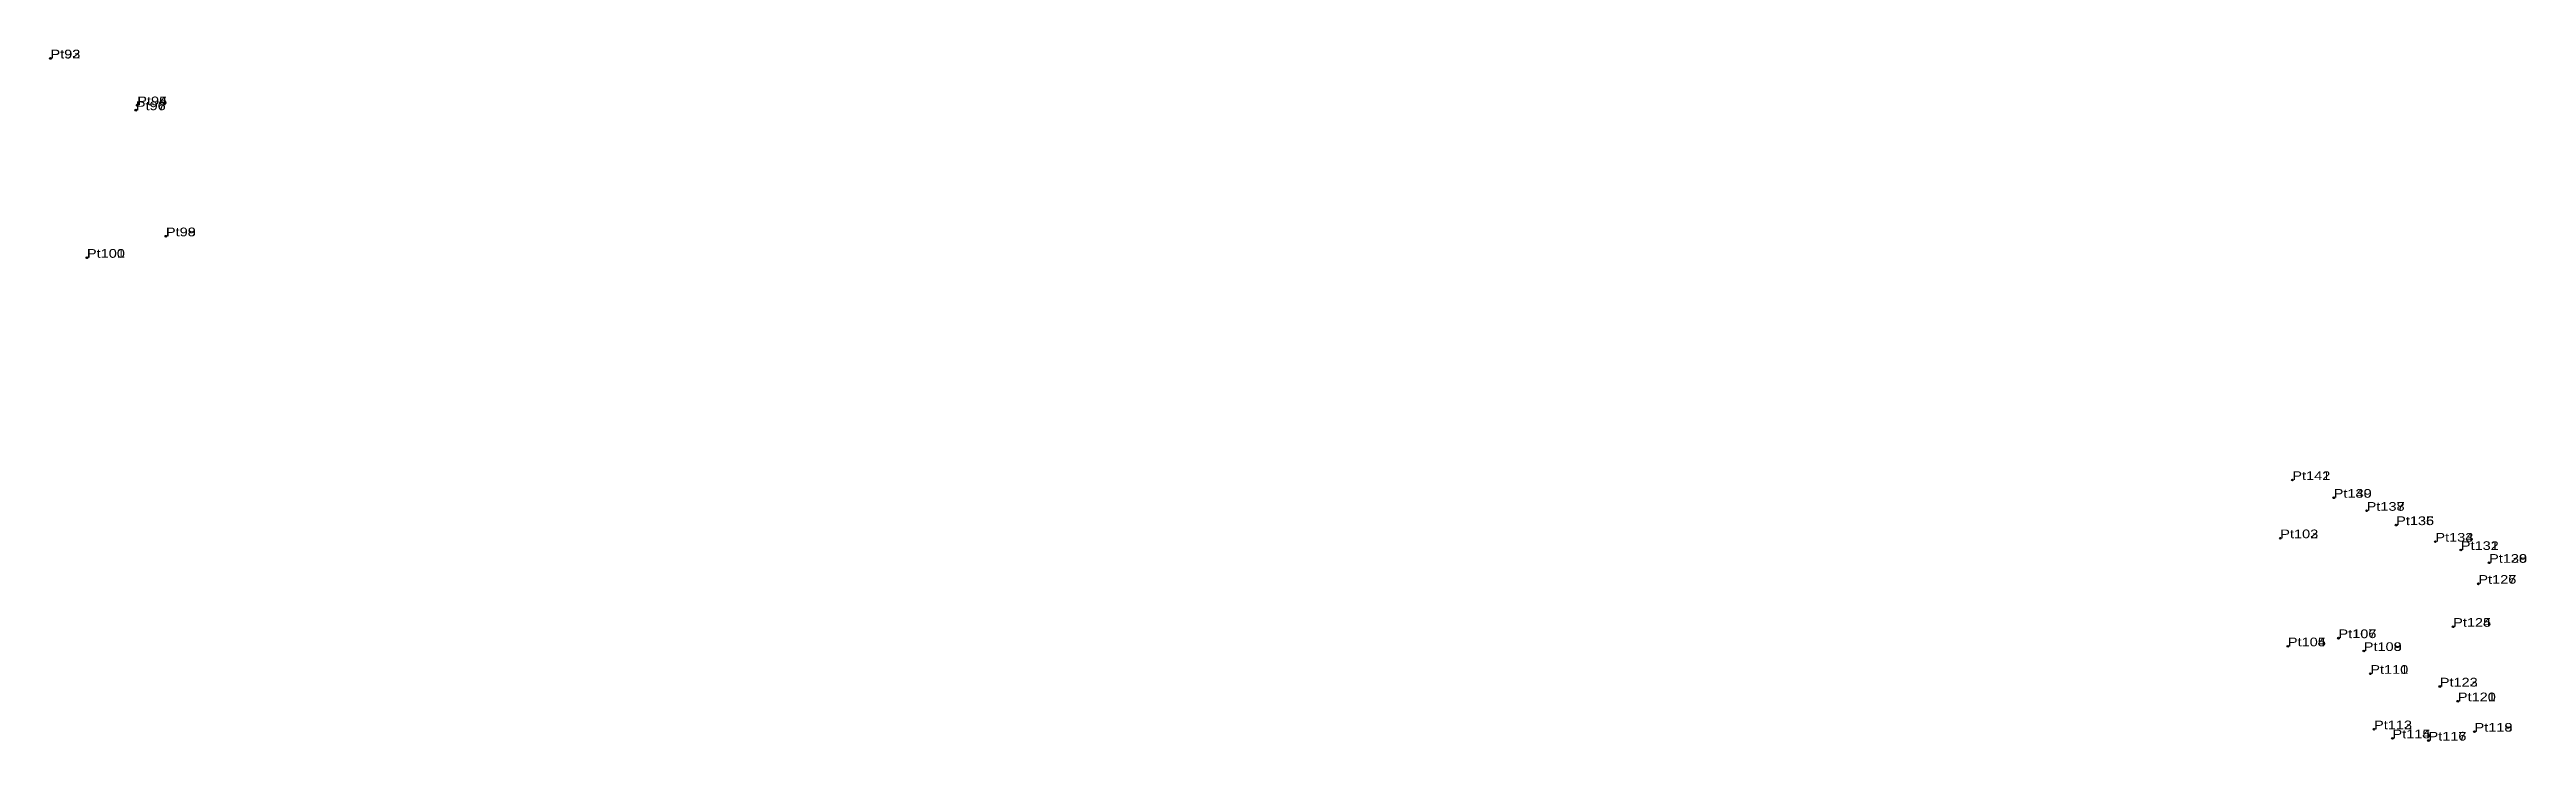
# Model space of a CAD drawing. Header units: metres. Extents: x 549210 to 552394, y 1837833 to 1841725.
# Drawn here: x 551111 to 551624, y 1837833 to 1837976 of the extents above; entities that cross this region are included whole.
import ezdxf

# ---------------------------------------------------------------- set-up
doc = ezdxf.new("R2010")
doc.units = ezdxf.units.M
doc.header["$LTSCALE"] = 0.72
doc.header["$PDMODE"] = 32
doc.header["$PDSIZE"] = 0.36
doc.layers.add('12', color=7, linetype='Continuous')
doc.layers.add('7', color=7, linetype='Continuous')

msp = doc.modelspace()

# ---------------------------------------------------------------- texts
at = {"layer": '12', "width": 1.25}
for s, p in [('Pt93', (551111.24, 1837974.31)), ('Pt92', (551111.26, 1837974.28)), ('Pt96', (551128.95, 1837963.56)), ('Pt97', (551128.96, 1837963.55)), ('Pt95', (551129.24, 1837964.57)), ('Pt94', (551129.25, 1837964.59)), ('Pt98', (551135.18, 1837937.41)), ('Pt99', (551135.19, 1837937.4)), ('Pt100', (551118.81, 1837932.96)), ('Pt101', (551118.82, 1837932.95)), ('Pt142', (551575.84, 1837886.86)), ('Pt141', (551575.84, 1837886.86)), ('Pt139', (551584.41, 1837883.19)), ('Pt140', (551584.42, 1837883.19)), ('Pt137', (551591.24, 1837880.49)), ('Pt138', (551591.24, 1837880.48)), ('Pt135', (551597.34, 1837877.51)), ('Pt136', (551597.36, 1837877.52)), ('Pt102', (551573.34, 1837874.79)), ('Pt103', (551573.34, 1837874.79)), ('Pt133', (551605.48, 1837874.08)), ('Pt134', (551605.48, 1837874.08)), ('Pt132', (551610.75, 1837872.35)), ('Pt131', (551610.77, 1837872.36)), ('Pt128', (551616.61, 1837869.7)), ('Pt129', (551616.61, 1837869.7)), ('Pt130', (551616.61, 1837869.7)), ('Pt126', (551614.39, 1837865.35)), ('Pt127', (551614.39, 1837865.34)), ('Pt104', (551574.92, 1837852.38)), ('Pt105', (551574.92, 1837852.38)), ('Pt106', (551585.39, 1837854.08)), ('Pt107', (551585.41, 1837854.07)), ('Pt124', (551609.16, 1837856.43)), ('Pt125', (551609.17, 1837856.43)), ('Pt108', (551590.64, 1837851.41)), ('Pt109', (551590.64, 1837851.41)), ('Pt110', (551592, 1837846.68)), ('Pt111', (551592, 1837846.68)), ('Pt122', (551606.39, 1837844.05)), ('Pt123', (551606.4, 1837844.04)), ('Pt120', (551610.14, 1837840.98)), ('Pt121', (551610.15, 1837840.98)), ('Pt113', (551592.77, 1837835.18)), ('Pt112', (551592.77, 1837835.17)), ('Pt114', (551596.6, 1837833.29)), ('Pt115', (551596.6, 1837833.29)), ('Pt116', (551604.05, 1837832.83)), ('Pt117', (551604.06, 1837832.82)), ('Pt119', (551613.59, 1837834.68)), ('Pt118', (551613.6, 1837834.67))]:
    msp.add_text(s, height=1.8, dxfattribs=at).set_placement(p)

# ---------------------------------------------------------------- linework, layer by layer
at = {"layer": '7'}
for p in [(551111.24, 1837974.31), (551111.26, 1837974.28), (551128.95, 1837963.56), (551128.96, 1837963.55), (551129.24, 1837964.57), (551129.25, 1837964.59), (551135.18, 1837937.41), (551135.19, 1837937.4), (551118.81, 1837932.96), (551118.82, 1837932.95), (551575.84, 1837886.86), (551584.41, 1837883.19), (551584.42, 1837883.19), (551591.24, 1837880.49), (551591.24, 1837880.48), (551573.34, 1837874.79), (551597.34, 1837877.51), (551597.36, 1837877.52), (551605.48, 1837874.08), (551610.75, 1837872.35), (551610.77, 1837872.36), (551616.61, 1837869.7), (551614.39, 1837865.35), (551614.39, 1837865.34), (551585.39, 1837854.08), (551585.41, 1837854.07), (551609.16, 1837856.43), (551609.17, 1837856.43), (551574.92, 1837852.38), (551590.64, 1837851.41), (551592, 1837846.68), (551606.39, 1837844.05), (551606.4, 1837844.04), (551610.14, 1837840.98), (551610.15, 1837840.98), (551592.77, 1837835.18), (551592.77, 1837835.17), (551596.6, 1837833.29), (551613.59, 1837834.68), (551613.6, 1837834.67), (551604.05, 1837832.83), (551604.06, 1837832.82)]:
    msp.add_point(p, dxfattribs=at)

msp.set_redraw_order([(e.dxf.handle, doc.entitydb.next_handle()) for e in msp.query("TEXT MTEXT ATTDEF DIMENSION ARC_DIMENSION")])  # texts and dimensions are drawn at this point

doc.saveas('drawing.dxf')
